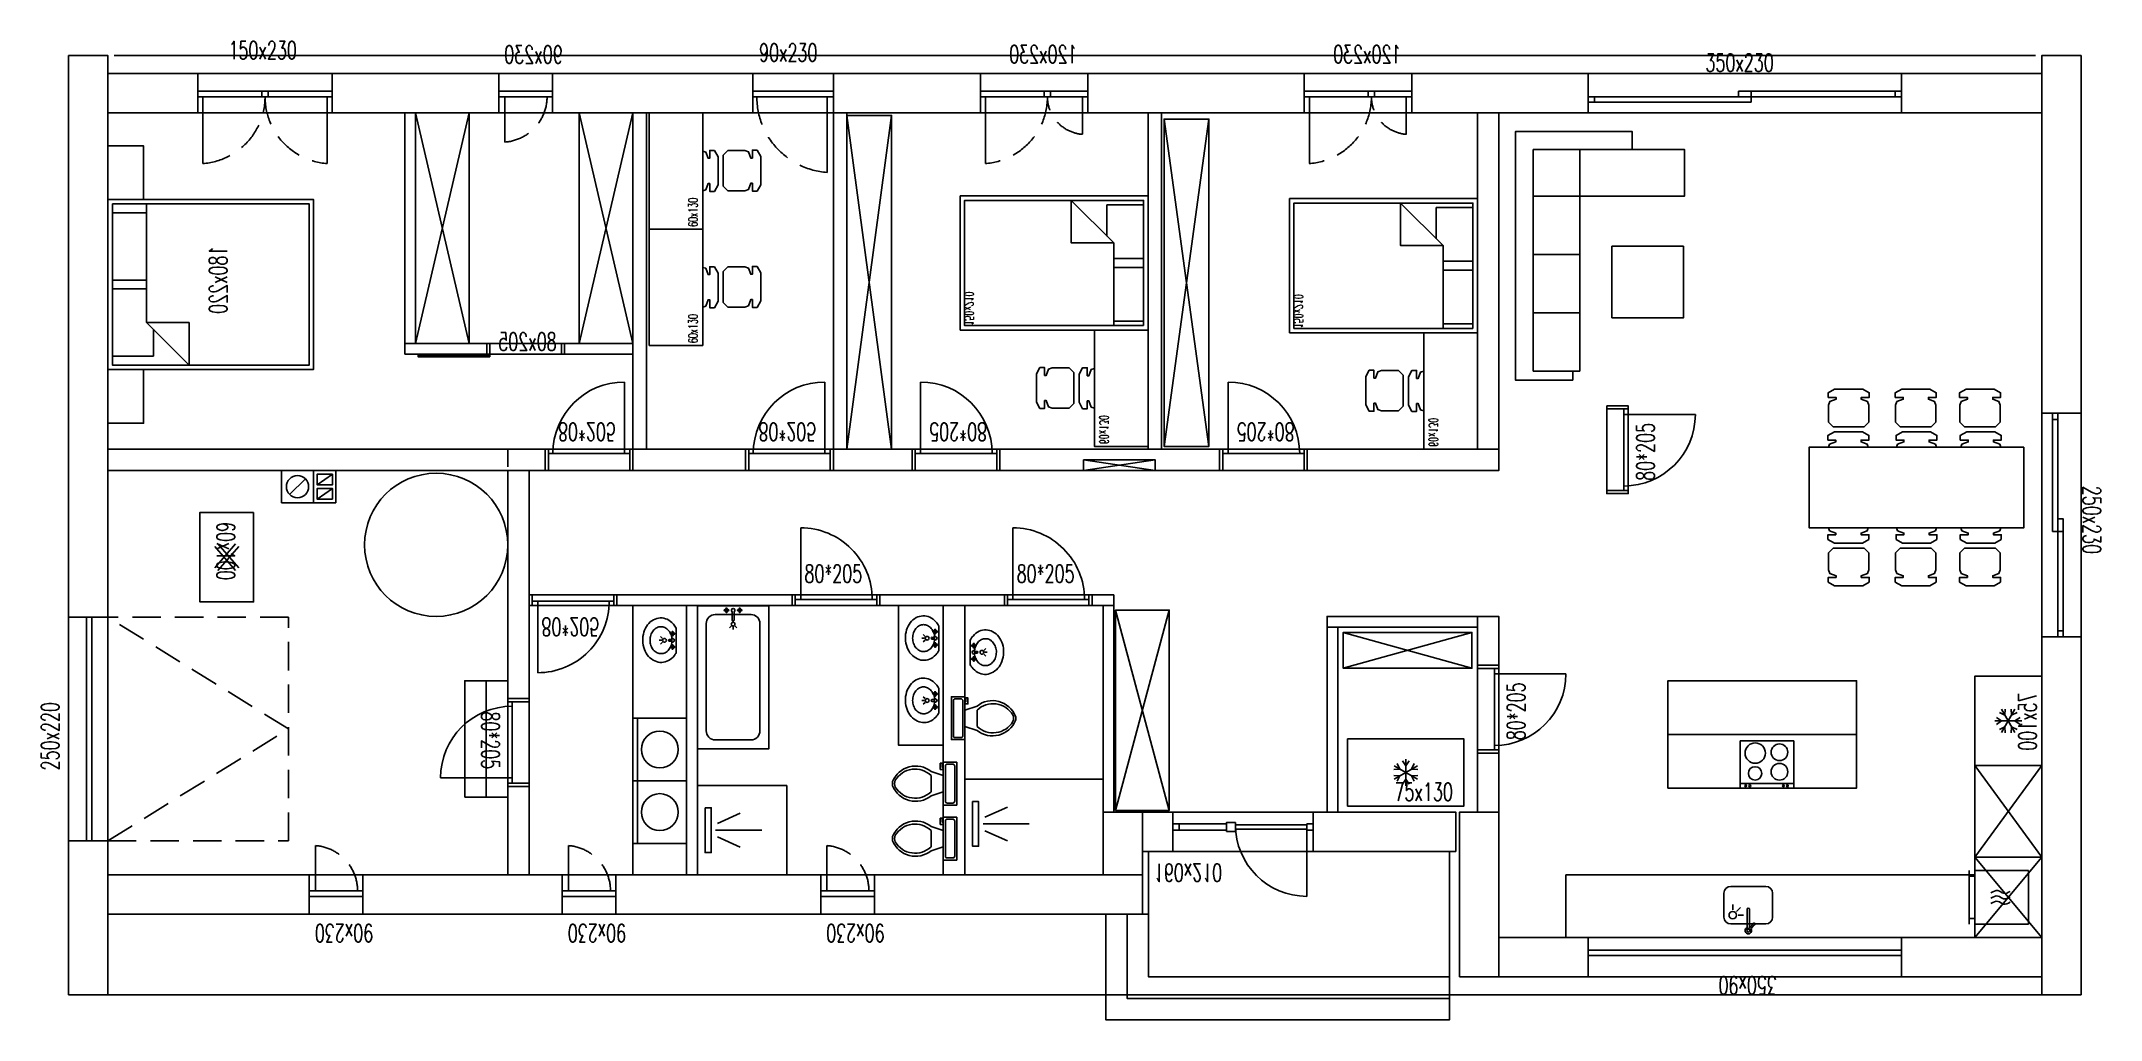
# Model space of a CAD drawing. Header units: millimetres. Extents: x -24587 to 33255, y -70862 to 32.
# Drawn here: x 14386 to 16689, y -50945 to -49851 of the extents above; entities that cross this region are included whole.
import ezdxf
from ezdxf.enums import TextEntityAlignment as Align

# ---------------------------------------------------------------- set-up
doc = ezdxf.new("R2010")
doc.units = ezdxf.units.MM
doc.header["$LTSCALE"] = 5
doc.linetypes.add('DASHED2', pattern=[9.525, 6.35, -3.175])
for name, color, linetype in [('2', 2, 'Continuous'), ('A-DRZWI_OKNA', 13, 'Continuous'), ('A-DZIALOWE', 111, 'Continuous'), ('A-SCHODY', 140, 'Continuous'), ('A-URZADZENIA', 93, 'Continuous'), ('K-LINIA', 254, 'Continuous'), ('K-POMOCNICZE', 9, 'DASHED2'), ('K-SCIANY', 2, 'Continuous'), ('K-UWAGI', 1, 'Continuous')]:
    doc.layers.add(name, color=color, linetype=linetype)
doc.layers.add('__NIEDRUK__', color=54, linetype='Continuous', plot=False)
doc.styles.add('WYM1', font='romanszb.shx', dxfattribs={"width": 0.6})

# ---------------------------------------------------------------- blocks, each defined once
blk = doc.blocks.new('A$C1a1736f1')
blk.add_lwpolyline([(-65, 60), (-65, 0), (65, 0), (65, 60)], close=True)
blk.add_lwpolyline([(-22.2, 0), (-21.1, -3.4), (-14.1, -6), (-14.1, -7.9), (-22.9, -7.9), (-22.9, -13.1), (-15.7, -17.1), (15.7, -17.1), (22.9, -13.1), (22.9, -7.9), (14.1, -7.9), (14.1, -6), (21.1, -3.4), (22.2, 0)])
at = {"layer": '__NIEDRUK__'}
blk.add_lwpolyline([(-17, -22.9), (-22.2, -28.1), (-22.2, -47), (-20.8, -51.1), (-13.8, -53.7), (-13.8, -55.6), (-22.6, -55.6), (-22.6, -60.8), (-15.4, -64.8), (16, -64.8), (23.2, -60.8), (23.2, -55.6), (14.4, -55.6), (14.4, -53.7), (21.4, -51.1), (22.8, -47), (22.8, -28.1), (17.6, -22.9)], close=True, dxfattribs=at)
at = {"layer": '__NIEDRUK__', "style": 'WYM1', "width": 0.65}
blk.add_text('60x130', height=10, dxfattribs=at).set_placement((-62.6, 5.9))
blk = doc.blocks.new('A$C52a0309c')
for points in [[(-51.5, 133.3), (138.5, 133.3), (138.5, -96.7), (-51.5, -96.7)], [(-46.5, 128.3), (133.5, 128.3), (133.5, -91.7), (-46.5, -91.7)]]:
    blk.add_lwpolyline(points, close=True)
for points in [[(-36.5, 90), (-36.5, 128.3), (123.5, 128.3), (123.5, 82.4), (93.6, 82.4)], [(38.5, 128.3), (38.5, 90)], [(48.5, 128.3), (48.5, 90)], [(-46.5, 90), (86, 90)], [(86, 90), (133.5, 42.5)], [(86, 90), (86, 42.5), (133.5, 42.5)]]:
    blk.add_lwpolyline(points)
at = {"layer": '__NIEDRUK__', "style": 'WYM1', "width": 0.65}
blk.add_text('180x220', height=20, dxfattribs=at).set_placement((0, 0))
blk = doc.blocks.new('A$C4638c8a3')
blk.add_lwpolyline([(-65, -37.5), (65, -37.5), (65, 37.5), (-65, 37.5)], close=True)
for points in [[(-6.5, 3.8), (-13.3, 3.3)], [(0, 0), (-13, 7.5)], [(0, 0), (-13, -7.5)], [(-6.5, 3.8), (-9.5, 9.9)], [(0, 7.5), (-3.8, 13.2)], [(0, 0), (0, 15)], [(0, 7.5), (3.8, 13.2)], [(0, 0), (13, 7.5)], [(0, 0), (0, -15)], [(0, 0), (13, -7.5)], [(6.5, 3.8), (9.5, 9.9)], [(6.5, 3.8), (13.3, 3.3)], [(-6.5, -3.8), (-13.3, -3.3)], [(-6.5, -3.8), (-9.5, -9.9)], [(0, -7.5), (-3.8, -13.2)], [(0, -7.5), (3.8, -13.2)], [(6.5, -3.8), (13.3, -3.3)], [(6.5, -3.8), (9.5, -9.9)]]:
    blk.add_lwpolyline(points)
at = {"layer": '__NIEDRUK__', "style": 'WYM1', "width": 0.65}
blk.add_text('75x130', height=20, dxfattribs=at).set_placement((-12.6, -31.6))
blk = doc.blocks.new('A$C6fdcd3d1')
for points in [[(-5, 205), (145, 205), (145, -5), (-5, -5)], [(0, 200), (140, 200), (140, 0), (0, 0)]]:
    blk.add_lwpolyline(points, close=True)
for points in [[(5, 166.6), (5, 200)], [(65, 200), (65, 166.6)], [(75, 200), (75, 166.6)], [(135, 200), (135, 159), (100.1, 159)], [(0, 166.6), (92.5, 166.6)], [(92.5, 166.6), (140, 119.1)], [(92.5, 166.6), (92.5, 119.1), (140, 119.1)]]:
    blk.add_lwpolyline(points)
at = {"layer": '__NIEDRUK__', "style": 'WYM1', "width": 0.65}
blk.add_text('150x210', height=10, dxfattribs=at).set_placement((0, 0))
blk = doc.blocks.new('A$C89cbe237')
blk.add_lwpolyline([(-30, 0), (-30, 100), (30, 100), (30, 0)], close=True)
for points in [[(-13.4, 38.1), (9.9, 65)], [(9.9, 35), (-13.4, 61.9)], [(13.4, 38.1), (-9.9, 65)], [(-9.9, 35), (13.4, 61.9)]]:
    blk.add_lwpolyline(points)
at = {"layer": '__NIEDRUK__', "style": 'WYM1', "width": 0.65}
blk.add_text('60x100', height=20, rotation=90, dxfattribs=at).set_placement((11.1, 10.7))
blk = doc.blocks.new('A$C2EB34582')
for p, q in [((-5.9, 0.9), (-7.5, 0.9)), ((0, -13.7), (0, 13.7)), ((-7.5, -1.1), (-5.9, -1.1))]:
    blk.add_line(p, q)
at = {"linetype": 'Continuous'}
blk.add_lwpolyline([(0, 13.7, 0.037903), (-2.1, 16.9, 0.104469), (-8.7, 22.5, 0.117634), (-16.2, 24.6, 0.117634), (-23.9, 23, 0.104469), (-30.9, 17.8, 0.090016), (-35.5, 10.1, 0.08192), (-37.4, 0.4, 0.08192), (-36.1, -9.4, 0.090016), (-32, -17.4, 0.104469), (-25.4, -23.1, 0.117634), (-17.8, -25.1, 0.117634), (-10.2, -23.6, 0.104469), (-3.2, -18.3, 0.056259), (0, -13.7, 0.056259)], format="xyb", dxfattribs=at)
blk.add_lwpolyline([(-16.9, 14.8, 0.118283), (-21.4, 13.8, 0.104607), (-25.6, 10.5, 0.089718), (-28.3, 5.8, 0.081436), (-29.3, -0.1, 0.081436), (-28.4, -6, 0.089718), (-25.8, -10.8, 0.104607), (-21.8, -14.2, 0.118283), (-17.2, -15.3, 0.118283), (-12.6, -14.3, 0.104607), (-8.5, -11, 0.089718), (-5.8, -6.3, 0.081436), (-4.8, -0.4, 0.081436), (-5.7, 5.5, 0.089718), (-8.2, 10.3, 0.104607), (-12.3, 13.7, 0.118283)], format="xyb", close=True, dxfattribs=at)
for points in [[(-15.2, 2), (-17.4, 4.1)], [(-2.1, 7.9), (-6.1, 7.9)], [(-2.1, 6.7), (-6.1, 6.7)], [(-4.7, 5.3), (-4.7, 9.3)], [(-3.5, 5.3), (-3.5, 9.3)], [(-16.1, -0.1), (-19.1, -0.1)], [(-15.2, -2.2), (-17.4, -4.4)], [(-2.1, -6.9), (-6.1, -6.9)], [(-2.1, -8.2), (-6.1, -8.2)], [(-4.7, -5.5), (-4.7, -9.5)], [(-3.5, -5.5), (-3.5, -9.5)]]:
    blk.add_lwpolyline(points)
blk.add_circle((-13.1, -0.1), 2.08)
for centre, radius, start, end in [((-7.5, -0.1), 1.02, 90, 270), ((-6.1, 7.3), 0.622, 90, 270), ((-4.1, -0.1), 2.03, 210.3431, 149.7554), ((-4.1, 9.3), 0.622, 0, 180), ((-4.1, 5.3), 0.622, 180, 0), ((-2.1, 7.3), 0.622, 270, 90), ((-6.1, -7.5), 0.622, 90, 270), ((-4.1, -5.5), 0.622, 0, 180), ((-4.1, -9.5), 0.622, 180, 0), ((-2.1, -7.5), 0.622, 270, 90)]:
    blk.add_arc(centre, radius, start, end)
blk = doc.blocks.new('KIBEL')
blk.add_lwpolyline([(-0.035, 0.241), (-0.2, 0.241), (-0.2, -0.284), (-0.035, -0.284)], close=True)
for points in [[(-0.15, 0.216, 0.5), (-0.175, 0.191)], [(-0.06, 0.191, 0.5), (-0.085, 0.216)], [(0.115, -0.171, 0.501321), (0.586, -0.047, 0.132891), (0.586, 0.005, 0.501321), (0.115, 0.129)], [(0.115, -0.121, 0.480081), (0.553, -0.062, 0.215004), (0.553, 0.02, 0.480081), (0.115, 0.079)], [(-0.175, -0.234, 0.5), (-0.15, -0.259)], [(-0.085, -0.259, 0.5), (-0.06, -0.234)]]:
    blk.add_lwpolyline(points, format="xyb")
for points in [[(-0.175, 0.191), (-0.175, -0.234)], [(-0.085, 0.216), (-0.15, 0.216)], [(-0.06, -0.234), (-0.06, 0.191)], [(-0.035, 0.079), (0.115, 0.129)], [(0.115, 0.079), (0.115, -0.121)], [(-0.035, -0.121), (0.115, -0.171)], [(-0.035, -0.196), (0.002, -0.196), (0.002, -0.271), (-0.023, -0.271), (-0.023, -0.221), (-0.035, -0.221)], [(-0.15, -0.259), (-0.085, -0.259)]]:
    blk.add_lwpolyline(points)
blk = doc.blocks.new('A$C4A951D93')
for points in [[(0, 11.8), (0, 63.4)], [(0, 11.8), (0, 63.4)], [(-7.6, 13.9), (-18.9, 39.2)], [(-7.6, 13.9), (-18.9, 39.2)], [(7.6, 13.9), (18.9, 39.2)], [(7.6, 13.9), (18.9, 39.2)]]:
    blk.add_lwpolyline(points)
blk.add_lwpolyline([(-25, 0), (-25, 6.8), (25, 6.8), (25, 0)], close=True)
blk.add_lwpolyline([(-25, 0), (-25, 6.8), (25, 6.8), (25, 0)], close=True)
blk = doc.blocks.new('A$C1A2A3CAA')
for p, q in [((-19.8, 1), (-10.6, 1)), ((-10.6, -1), (-19.8, -1))]:
    blk.add_line(p, q)
blk.add_lwpolyline([(-26.7, -40), (133.3, -40), (133.3, 40), (-26.7, 40)], close=True)
blk.add_lwpolyline([(-6.7, -30), (113.3, -30, 0.414214), (123.3, -20), (123.3, 20, 0.414214), (113.3, 30), (-6.7, 30, 0.414214), (-16.7, 20), (-16.7, -20, 0.414214)], format="xyb", close=True)
for points in [[(-23.6, 8), (-19.6, 8)], [(-23.6, 6.8), (-19.6, 6.8)], [(-22.3, 5.4), (-22.3, 9.4)], [(-21, 5.4), (-21, 9.4)], [(-3.9, 2.1), (-1.8, 4.2)], [(-3, 0), (0, 0)], [(-23.6, -6.8), (-19.6, -6.8)], [(-23.6, -8), (-19.6, -8)], [(-22.3, -5.4), (-22.3, -9.4)], [(-21, -5.4), (-21, -9.4)], [(-3.9, -2.1), (-1.8, -4.2)]]:
    blk.add_lwpolyline(points)
blk.add_circle((-6, 0), 2.08)
for centre, radius, start, end in [((-23.6, 7.4), 0.622, 90, 270), ((-21.6, 0), 2.03, 30.2446, 329.6569), ((-21.6, 9.4), 0.622, 0, 180), ((-21.6, 5.4), 0.622, 180, 0), ((-19.6, 7.4), 0.622, 270, 90), ((-10.6, 0), 1.02, 270, 90), ((-23.6, -7.4), 0.622, 90, 270), ((-21.6, -5.4), 0.622, 0, 180), ((-21.6, -9.4), 0.622, 180, 0), ((-19.6, -7.4), 0.622, 270, 90)]:
    blk.add_arc(centre, radius, start, end)
blk = doc.blocks.new('A$C72086EB1')
for points in [[(-35, -30), (35, -30), (35, 30), (-35, 30)], [(-35, 30), (35, 30), (35, 24.9), (-35, 24.9)]]:
    blk.add_lwpolyline(points, close=True)
blk.add_circle((0, 0), 20.6)
blk = doc.blocks.new('A$C25964711')
for p, q in [((-26.4, -27.7), (-26.4, 32.3)), ((-26.4, 32.3), (26.4, 32.3)), ((-21.2, -27.7), (-21.2, 32.3)), ((26.4, 32.3), (26.4, -27.7)), ((26.4, -27.7), (-26.4, -27.7))]:
    blk.add_line(p, q)
for centre, radius in [((-23.8, 25.2), 1.03), ((-8.1, 16.4), 9.31), ((13.7, 16.4), 9.31), ((-23.8, 20.7), 1.03), ((12.8, -10.7), 11.4), ((-23.8, -16.8), 1.03), ((-23.8, -21.4), 1.03), ((-9.9, -10.9), 7.5)]:
    blk.add_circle(centre, radius)
blk = doc.blocks.new('A$C53473D46')
for p, q in [((-9.1, 25.4), (17.6, 25.4)), ((-16.7, 17.8), (-16.7, -21.4)), ((25.2, -21.4), (25.2, 17.8)), ((31.5, -0.6), (8.8, -0.6)), ((29.7, -3), (8.8, -3)), ((24.6, -3), (24.7, -3.1)), ((27.8, -4.8), (25.5, -6.8)), ((28.9, -6.1), (26.6, -8.1)), ((-9.1, -29), (17.6, -29))]:
    blk.add_line(p, q)
for points in [[(9.4, 15.6), (3.4, 15.6)], [(11.2, 11.4), (6.9, 7.1)], [(15.4, 9.6), (15.4, 3.6)]]:
    blk.add_lwpolyline(points)
for centre, radius in [((15.4, 15.6), 4.15), ((32.7, -1.8), 1.69)]:
    blk.add_circle(centre, radius)
for centre, radius, start, end in [((-9.1, 17.8), 7.6, 90, 180), ((17.6, 17.8), 7.6, 0, 90), ((32.7, -1.8), 3.66, 234.9577, 157.1846), ((-9.1, -21.4), 7.6, 180, 270), ((8.8, -1.8), 1.22, 90, 270), ((17.6, -21.4), 7.6, 270, 0), ((25.4, -8), 1.19, 85.5654, 354.4167), ((16.6, 8.9), 17.7, 309.328, 325.2778), ((39.8, -18.6), 16.5, 114.3253, 131.3057)]:
    blk.add_arc(centre, radius, start, end)
blk = doc.blocks.new('A$C5F21378C')
for points in [[(-12, 49), (0, 49), (0, 45.5), (-12, 45.5), (-12, 49)], [(-5, 45.5), (-5, 39.5)], [(-5, 39.5), (75, 39.5)], [(-5, 39.5), (-5, -40.5)], [(-12, -45.5), (0, -45.5), (0, -49), (-12, -49), (-12, -45.5)], [(-5, -40.5), (-5, -45.5)]]:
    blk.add_lwpolyline(points)
blk.add_lwpolyline([(-12, 45.5), (0, 45.5), (0, -45.5), (-12, -45.5)], close=True)
blk.add_arc((-5, 39.5), 80, 270, 0)
at = {"layer": '__NIEDRUK__', "style": 'WYM1', "width": 0.65}
blk.add_text('80*205', height=20, rotation=270, dxfattribs=at).set_placement((23.8, 3), align=Align.MIDDLE_CENTER)
blk = doc.blocks.new('A$C782A77E5')
for points in [[(-38.9, -6), (-38.9, 74)], [(-48.5, -25), (-48.5, -1), (-45, -1), (-45, -25), (-48.5, -25)], [(-45, -6), (-38.9, -6)], [(-38.9, -6), (41.1, -6)], [(41.1, -6), (46.1, -6)], [(46.1, -25), (46.1, -1), (49.6, -1), (49.6, -25), (46.1, -25)]]:
    blk.add_lwpolyline(points)
blk.add_lwpolyline([(-45, -25), (-45, -1), (46.1, -1), (46.1, -25)], close=True)
blk.add_arc((-38.9, -6), 80, 0, 90)
at = {"layer": '__NIEDRUK__', "style": 'WYM1', "width": 0.65}
blk.add_text('80*205', height=20, rotation=180, dxfattribs=at).set_placement((35.3, 28.3))
blk = doc.blocks.new('A$C1d103691')
for points in [[(175, 18), (175, 62), (-175, 62), (-175, 18)], [(7, 30), (7, 36), (-175, 36), (-175, 30)], [(-175, 30), (-168, 30), (-168, 36), (-175, 36)], [(175, 36), (175, 42), (-7, 42), (-7, 36)], [(-7, 36), (7, 36), (7, 42), (-7, 42)], [(168, 36), (175, 36), (175, 42), (168, 42)]]:
    blk.add_lwpolyline(points, close=True)
at = {"layer": '__NIEDRUK__', "style": 'WYM1', "width": 0.65}
blk.add_text('350x230', height=20, dxfattribs=at).set_placement((-44, 64))
blk = doc.blocks.new('A$Ce199b41d')
for points in [[(125, -29), (125, 15), (-125, 15), (-125, -29)], [(7, -17), (7, -11), (-125, -11), (-125, -17)], [(-125, -17), (-118, -17), (-118, -11), (-125, -11)], [(125, -11), (125, -5), (-7, -5), (-7, -11)], [(-7, -11), (7, -11), (7, -5), (-7, -5)], [(118, -11), (125, -11), (125, -5), (118, -5)]]:
    blk.add_lwpolyline(points, close=True)
at = {"layer": '__NIEDRUK__', "style": 'WYM1', "width": 0.65}
blk.add_text('250x230', height=20, dxfattribs=at).set_placement((-44, 17))
blk = doc.blocks.new('A$C041a845d')
for points in [[(-175, -32), (-175, 12), (175, 12), (175, -32)], [(-175, -18), (-175, -12), (175, -12), (175, -18)]]:
    blk.add_lwpolyline(points, close=True)
at = {"layer": '__NIEDRUK__', "style": 'WYM1', "width": 0.65}
blk.add_text('350x90', height=20, dxfattribs=at).set_placement((-35.8, 11.5))
blk = doc.blocks.new('A$C1940da60')
blk.add_lwpolyline([(-23.1, 26), (-23.1, 76.8)])
for points in [[(-30, 44), (-30, 0), (30, 0), (30, 44)], [(-30, 26), (-30, 20), (30, 20), (30, 26)]]:
    blk.add_lwpolyline(points, close=True)
at = {"layer": 'K-POMOCNICZE', "color": 0}
blk.add_arc((-26.9, 26), 50.9, 0, 85.7288, dxfattribs=at)
at = {"layer": '__NIEDRUK__', "style": 'WYM1', "width": 0.65}
blk.add_text('90x230', height=20, rotation=180, dxfattribs=at).set_placement((41.4, -11.2))
blk = doc.blocks.new('A$Ce56ac208')
for points in [[(-7, 125), (-51, 125), (-51, -125), (-7, -125)], [(-25, 125), (-31, 125), (-31, -125), (-25, -125)]]:
    blk.add_lwpolyline(points, close=True)
at = {"layer": 'K-POMOCNICZE'}
blk.add_lwpolyline([(195, 125), (-7, 125), (-7, -125), (195, -125)], close=True, dxfattribs=at)
blk.add_lwpolyline([(-7, -125), (195, 0), (-7, 125)], dxfattribs=at)
at = {"layer": '__NIEDRUK__', "style": 'WYM1', "width": 0.65}
blk.add_text('250x220', height=20, rotation=90, dxfattribs=at).set_placement((-61.5, -46.3))
blk = doc.blocks.new('A$Cb58954d6')
for points in [[(75, -44), (75, 0), (-75, 0), (-75, -44)], [(75, -26), (75, -20), (-75, -20), (-75, -26)], [(-3.5, -26), (3.5, -26), (3.5, -20), (-3.5, -20)]]:
    blk.add_lwpolyline(points, close=True)
for points in [[(-69.4, -26), (-69.4, -100.8)], [(69.4, -26), (69.4, -100.8)]]:
    blk.add_lwpolyline(points)
at = {"layer": 'K-POMOCNICZE', "color": 0}
for centre, start, end in [((-75, -26), 274.2712, 0), ((75, -26), 180, 265.7288)]:
    blk.add_arc(centre, 75, start, end, dxfattribs=at)
at = {"layer": '__NIEDRUK__', "style": 'WYM1', "width": 0.65}
blk.add_text('150x230', height=20, dxfattribs=at).set_placement((-40.8, 16))
blk = doc.blocks.new('A$C7abae351')
for points in [[(45, -44), (45, 0), (-45, 0), (-45, -44)], [(45, -26), (45, -20), (-45, -20), (-45, -26)]]:
    blk.add_lwpolyline(points, close=True)
blk.add_lwpolyline([(38.1, -26), (38.1, -110.8)])
at = {"layer": 'K-POMOCNICZE', "color": 0}
blk.add_arc((44.4, -26), 85, 180, 265.7288, dxfattribs=at)
at = {"layer": '__NIEDRUK__', "style": 'WYM1', "width": 0.65}
blk.add_text('90x230', height=20, dxfattribs=at).set_placement((-38, 13.3))
blk = doc.blocks.new('A$Cd44fd2cc')
for points in [[(60, -44), (60, 0), (-60, 0), (-60, -44)], [(60, -26), (60, -20), (-60, -20), (-60, -26)], [(-18.5, -26), (-11.5, -26), (-11.5, -20), (-18.5, -20)]]:
    blk.add_lwpolyline(points, close=True)
for points in [[(-54, -26), (-54, -68.1)], [(54.4, -26), (54.4, -100.8)]]:
    blk.add_lwpolyline(points)
at = {"layer": 'K-POMOCNICZE', "color": 0}
for centre, radius, start, end in [((-57.2, -26), 42.2, 274.2712, 0), ((60, -26), 75, 180, 265.7288)]:
    blk.add_arc(centre, radius, start, end, dxfattribs=at)
at = {"layer": '__NIEDRUK__', "style": 'WYM1', "width": 0.65}
blk.add_text('120x230', height=20, dxfattribs=at).set_placement((-48.6, 11.5))
blk = doc.blocks.new('A$C745F1547')
for points in [[(-83.5, 3), (-87, 3), (-87, 15), (-83.5, 15)], [(-83.5, 3), (-3.5, 3), (-3.5, 15), (-83.5, 15)], [(-3.5, 3), (0, 3), (0, 15), (-3.5, 15)], [(-3.5, 0), (76.5, 0), (76.5, 2), (-3.5, 2)]]:
    blk.add_lwpolyline(points, close=True)
blk.add_lwpolyline([(-3.5, 2), (-3.5, 3)])
at = {"layer": '__NIEDRUK__', "style": 'WYM1', "width": 0.65}
blk.add_text('80x205', height=20, dxfattribs=at).set_placement((-78.2, 7.2))
blk = doc.blocks.new('A$Ce392d3d1')
blk.add_lwpolyline([(71.5, -26), (71.5, 54)])
for points in [[(-78.5, -40), (78.5, -40), (78.5, 4), (-78.5, 4)], [(-18.5, -20), (-78.5, -20), (-78.5, -27), (-18.5, -27)], [(-71.5, -20), (-78.5, -20), (-78.5, -27), (-71.5, -27)], [(-18.5, -18.5), (-8.5, -18.5), (-8.5, -28.5), (-18.5, -28.5)], [(-8.5, -26), (71.5, -26), (71.5, -21), (-8.5, -21)], [(71.5, -20), (78.5, -20), (78.5, -27), (71.5, -27)]]:
    blk.add_lwpolyline(points, close=True)
blk.add_arc((71.5, -26), 80, 90, 180)
at = {"layer": '__NIEDRUK__', "style": 'WYM1', "width": 0.65}
blk.add_text('160x210', height=20, dxfattribs=at).set_placement((-99.7, 17.5))
blk = doc.blocks.new('A$C5dd60a33')
for points in [[(123.8, 99.6), (123.8, 109.6), (188, 109.6), (188, -168.1), (57.4, -168.1), (57.4, -148.1), (168, -148.1), (168, 99.6)], [(115.9, 99.6), (168, 99.6), (168, 34.4), (115.9, 34.4)], [(0, -40), (80, -40), (80, 40), (0, 40)], [(115.9, 34.4), (168, 34.4), (168, -30.8), (115.9, -30.8)], [(115.9, -30.8), (168, -30.8), (168, -96), (115.9, -96)], [(115.9, -96), (-1.1, -96), (-1.1, -148.1), (115.9, -148.1)], [(115.9, -96), (168, -96), (168, -148.1), (115.9, -148.1)]]:
    blk.add_lwpolyline(points, close=True)
blk = doc.blocks.new('A$C8867e2f9')
blk.add_lwpolyline([(0, -50), (0, 50), (-75, 50), (-75, -50)], close=True)
for points in [[(-37.5, 0), (-52.5, 0)], [(-45, 0), (-50.7, 3.8)], [(-45, 0), (-50.7, -3.8)], [(-41.3, 6.5), (-47.4, 9.5)], [(-37.5, 0), (-45, 13)], [(-37.5, 0), (-45, -13)], [(-41.3, 6.5), (-40.8, 13.3)], [(-37.5, 0), (-30, 13)], [(-37.5, 0), (-30, -13)], [(-37.5, 0), (-22.5, 0)], [(-33.7, 6.5), (-34.2, 13.3)], [(-33.7, 6.5), (-27.6, 9.5)], [(-30, 0), (-24.3, 3.8)], [(-30, 0), (-24.3, -3.8)], [(-41.3, -6.5), (-47.4, -9.5)], [(-41.3, -6.5), (-40.8, -13.3)], [(-33.7, -6.5), (-34.2, -13.3)], [(-33.7, -6.5), (-27.6, -9.5)]]:
    blk.add_lwpolyline(points)
at = {"layer": '__NIEDRUK__', "style": 'WYM1', "width": 0.65}
blk.add_text('75x100', height=20, rotation=90, dxfattribs=at).set_placement((-5.9, -31.9))
blk = doc.blocks.new('A$Cddee518b')
for p, q in [((-30, 0), (-30, -60)), ((30, 0), (-30, 0)), ((30, -60), (30, 0))]:
    blk.add_line(p, q)
for points in [[(-30, -60), (30, -60)], [(-30, -66.2), (30, -66.2)], [(-23.6, -66.2), (-23.6, -60)], [(23.6, -66.2), (23.6, -60)]]:
    blk.add_lwpolyline(points)
for points in [[(-5.5, -20.2), (-7.6, -27.8), (-4.6, -34), (-7.1, -41.8)], [(0.5, -20.2), (-1.6, -27.8), (1.4, -34), (-1.1, -41.8)], [(6.5, -20.2), (4.4, -27.8), (7.4, -34), (4.9, -41.8)]]:
    blk.add_spline(points, degree=3)
blk = doc.blocks.new('A$C41620306')
for p, q in [((18, 18), (-18, 18)), ((-18, 18), (-18, -18)), ((18, -18), (18, 18)), ((-18, -18), (18, -18))]:
    blk.add_line(p, q)
blk.add_lwpolyline([(-8.8, -8.8), (8.8, 8.8)])
blk.add_circle((0, 0), 12.4)
blk = doc.blocks.new('A$C014b4e02')
for p, q in [((-12.5, 18), (-12.5, -18)), ((12.5, 18), (-12.5, 18)), ((-8.5, 2), (8.5, 14)), ((12.5, -18), (12.5, 18)), ((-12.5, -18), (12.5, -18)), ((-8.5, -14), (8.5, -2))]:
    blk.add_line(p, q)
for points in [[(8.5, 14), (-8.5, 14), (-8.5, 2), (8.5, 2)], [(8.5, -14), (-8.5, -14), (-8.5, -2), (8.5, -2)]]:
    blk.add_lwpolyline(points, close=True)
blk = doc.blocks.new('A$C00e675f8')
for name, p in [('A$C41620306', (-12.4, 0)), ('A$C014b4e02', (18.1, 0))]:
    blk.add_blockref(name, p)
blk = doc.blocks.new('A$C256dd03c')
blk.add_lwpolyline([(40, -10), (40, 2), (-40, 2), (-40, -10)], close=True)
for points in [[(-40, 2), (40, -10)], [(-40, -10), (40, 2)]]:
    blk.add_lwpolyline(points)
blk = doc.blocks.new('A$C74652386')
for points in [[(-98.4, 45), (-97.2, 48.4), (-90.2, 51), (-90.2, 52.9), (-99, 52.9), (-99, 58.1), (-91.8, 62.1), (-60.4, 62.1), (-53.2, 58.1), (-53.2, 52.9), (-62, 52.9), (-62, 51), (-55, 48.4), (-53.9, 45)], [(-22.2, 45), (-21.1, 48.4), (-14.1, 51), (-14.1, 52.9), (-22.9, 52.9), (-22.9, 58.1), (-15.7, 62.1), (15.7, 62.1), (22.9, 58.1), (22.9, 52.9), (14.1, 52.9), (14.1, 51), (21.1, 48.4), (22.2, 45)], [(94.1, 45), (93, 48.4), (86, 51), (86, 52.9), (94.8, 52.9), (94.8, 58.1), (87.6, 62.1), (56.2, 62.1), (49, 58.1), (49, 52.9), (57.8, 52.9), (57.8, 51), (50.8, 48.4), (49.7, 45)], [(-98.4, -45), (-97.2, -48.4), (-90.2, -51), (-90.2, -52.9), (-99, -52.9), (-99, -58.1), (-91.8, -62.1), (-60.4, -62.1), (-53.2, -58.1), (-53.2, -52.9), (-62, -52.9), (-62, -51), (-55, -48.4), (-53.9, -45)], [(-22.2, -45), (-21.1, -48.4), (-14.1, -51), (-14.1, -52.9), (-22.9, -52.9), (-22.9, -58.1), (-15.7, -62.1), (15.7, -62.1), (22.9, -58.1), (22.9, -52.9), (14.1, -52.9), (14.1, -51), (21.1, -48.4), (22.2, -45)], [(94.1, -45), (93, -48.4), (86, -51), (86, -52.9), (94.8, -52.9), (94.8, -58.1), (87.6, -62.1), (56.2, -62.1), (49, -58.1), (49, -52.9), (57.8, -52.9), (57.8, -51), (50.8, -48.4), (49.7, -45)]]:
    blk.add_lwpolyline(points)
blk.add_lwpolyline([(120, 45), (-120, 45), (-120, -45), (120, -45)], close=True)
at = {"layer": '__NIEDRUK__'}
for points in [[(-93.1, 67.9), (-98.3, 73.1), (-98.3, 92), (-96.9, 96.1), (-89.9, 98.7), (-89.9, 100.6), (-98.7, 100.6), (-98.7, 105.8), (-91.5, 109.8), (-60.1, 109.8), (-52.9, 105.8), (-52.9, 100.6), (-61.7, 100.6), (-61.7, 98.7), (-54.7, 96.1), (-53.3, 92), (-53.3, 73.1), (-58.5, 67.9)], [(-18.1, 67.9), (-23.3, 73.1), (-23.3, 92), (-21.9, 96.1), (-14.9, 98.7), (-14.9, 100.6), (-23.7, 100.6), (-23.7, 105.8), (-16.5, 109.8), (14.9, 109.8), (22.1, 105.8), (22.1, 100.6), (13.3, 100.6), (13.3, 98.7), (20.3, 96.1), (21.7, 92), (21.7, 73.1), (16.5, 67.9)], [(53.8, 67.9), (48.6, 73.1), (48.6, 92), (50, 96.1), (57, 98.7), (57, 100.6), (48.2, 100.6), (48.2, 105.8), (55.4, 109.8), (86.8, 109.8), (94, 105.8), (94, 100.6), (85.2, 100.6), (85.2, 98.7), (92.2, 96.1), (93.6, 92), (93.6, 73.1), (88.4, 67.9)], [(-93.1, -67.9), (-98.3, -73.1), (-98.3, -92), (-96.9, -96.1), (-89.9, -98.7), (-89.9, -100.6), (-98.7, -100.6), (-98.7, -105.8), (-91.5, -109.8), (-60.1, -109.8), (-52.9, -105.8), (-52.9, -100.6), (-61.7, -100.6), (-61.7, -98.7), (-54.7, -96.1), (-53.3, -92), (-53.3, -73.1), (-58.5, -67.9)], [(-18.1, -67.9), (-23.3, -73.1), (-23.3, -92), (-21.9, -96.1), (-14.9, -98.7), (-14.9, -100.6), (-23.7, -100.6), (-23.7, -105.8), (-16.5, -109.8), (14.9, -109.8), (22.1, -105.8), (22.1, -100.6), (13.3, -100.6), (13.3, -98.7), (20.3, -96.1), (21.7, -92), (21.7, -73.1), (16.5, -67.9)], [(53.8, -67.9), (48.6, -73.1), (48.6, -92), (50, -96.1), (57, -98.7), (57, -100.6), (48.2, -100.6), (48.2, -105.8), (55.4, -109.8), (86.8, -109.8), (94, -105.8), (94, -100.6), (85.2, -100.6), (85.2, -98.7), (92.2, -96.1), (93.6, -92), (93.6, -73.1), (88.4, -67.9)]]:
    blk.add_lwpolyline(points, close=True, dxfattribs=at)

msp = doc.modelspace()

# ---------------------------------------------------------------- linework, layer by layer
at = {"layer": '2'}
for points in [[(15991.7, -49931.349), (14460.7, -49931.349), (14460.7, -50307.349), (14907.7, -50307.349)], [(14907.7, -50307.349), (14907.7, -50327.349)]]:
    msp.add_lwpolyline(points, dxfattribs=at)
at = {"layer": 'A-DZIALOWE'}
for points in [[(14792.7, -49931.349), (14804.7, -49931.349), (14804.7, -50189.349), (14792.7, -50189.349)], [(15047.7, -49931.349), (15062.7, -49931.349), (15062.7, -50307.349), (15047.7, -50307.349)], [(15271.773, -49931.349), (15286.773, -49931.349), (15286.773, -50307.349), (15271.773, -50307.349)], [(15623.527, -49931.349), (15638.527, -49931.349), (15638.527, -50307.349), (15623.527, -50307.349)], [(14792.7, -50201.349), (14792.7, -50189.349), (14884.2, -50189.349), (14884.2, -50201.349)], [(14971.2, -50201.349), (14971.2, -50189.349), (15047.7, -50189.349), (15047.7, -50201.349)], [(15585.2, -50482.349), (15585.2, -50470.349), (14931.7, -50470.349), (14931.7, -50482.349)], [(15119.7, -50783.349), (15107.7, -50783.349), (15107.7, -50482.349), (15119.7, -50482.349)], [(15394.7, -50783.349), (15418.7, -50783.349), (15418.7, -50482.349), (15394.7, -50482.349)], [(15573.2, -50713.349), (15585.2, -50713.349), (15585.2, -50482.349), (15573.2, -50482.349)], [(15991.7, -50506.349), (15991.7, -50494.349), (15823.7, -50494.349), (15823.7, -50506.349)], [(15823.7, -50713.349), (15835.7, -50713.349), (15835.7, -50506.349), (15823.7, -50506.349)]]:
    msp.add_lwpolyline(points, close=True, dxfattribs=at)
at = {"layer": 'A-SCHODY'}
for points in [[(14859.7, -50696.349), (14883.7, -50696.349), (14883.7, -50566.349), (14859.7, -50566.349)], [(14883.7, -50696.349), (14907.7, -50696.349), (14907.7, -50566.349), (14883.7, -50566.349)], [(15624.2, -50897.349), (15960.7, -50897.349), (15960.7, -50757.349), (15624.2, -50757.349)], [(15600.2, -50827.349), (15576.2, -50827.349), (15576.2, -50945.349), (15960.7, -50945.349), (15960.7, -50921.349), (15600.2, -50921.349)], [(15624.2, -50827.349), (15600.2, -50827.349), (15600.2, -50921.349), (15960.7, -50921.349), (15960.7, -50897.349), (15624.2, -50897.349)]]:
    msp.add_lwpolyline(points, close=True, dxfattribs=at)
at = {"layer": 'A-URZADZENIA'}
for points in [[(14804.7, -49931.349), (14864.7, -50189.349), (14804.7, -50189.349), (14864.7, -49931.349), (14804.7, -49931.349), (14804.7, -50189.349), (14864.7, -50189.349), (14864.7, -49931.349)], [(14987.7, -49931.349), (15047.7, -50189.349), (14987.7, -50189.349), (15047.7, -49931.349), (14987.7, -49931.349), (14987.7, -50189.349), (15047.7, -50189.349), (15047.7, -49931.349)], [(15286.773, -50307.349), (15336.773, -49934.349), (15286.773, -49934.349), (15336.773, -50307.349), (15286.773, -50307.349), (15286.773, -49934.349), (15336.773, -49934.349), (15336.773, -50307.349)], [(15641.527, -50304.349), (15691.527, -49938.349), (15641.527, -49938.349), (15691.527, -50304.349), (15641.527, -50304.349), (15641.527, -49938.349), (15691.527, -49938.349), (15691.527, -50304.349)], [(15647.2, -50711.349), (15587.2, -50487.349), (15587.2, -50711.349), (15647.2, -50487.349), (15587.2, -50487.349), (15587.2, -50711.349), (15647.2, -50711.349), (15647.2, -50487.349)], [(15841.7, -50552.349), (15985.7, -50512.349), (15841.7, -50512.349), (15985.7, -50552.349), (15985.7, -50512.349), (15841.7, -50512.349), (15841.7, -50552.349), (15985.7, -50552.349)], [(16622.7, -50763.349), (16547.7, -50661.231), (16622.7, -50661.231), (16547.7, -50763.349), (16547.7, -50661.231), (16622.7, -50661.231), (16622.7, -50763.349), (16547.7, -50763.349)], [(16622.7, -50853.349), (16547.7, -50763.349), (16622.7, -50763.349), (16547.7, -50853.349), (16547.7, -50763.349), (16622.7, -50763.349), (16622.7, -50853.349), (16547.7, -50853.349)]]:
    msp.add_lwpolyline(points, dxfattribs=at)
for points in [[(14460.7, -50028.349), (14500.7, -50028.349), (14500.7, -49968.349), (14460.7, -49968.349)], [(14460.7, -50278.349), (14500.7, -50278.349), (14500.7, -50218.349), (14460.7, -50218.349)], [(15107.7, -50482.349), (15107.7, -50783.349), (15047.7, -50783.349), (15047.7, -50482.349)], [(15394.7, -50482.349), (15394.7, -50638.481), (15344.7, -50638.481), (15344.7, -50482.349)], [(16204.708, -50626.349), (16204.708, -50566.349), (16415.7, -50566.349), (16415.7, -50626.349)], [(16204.708, -50626.349), (16204.708, -50686.349), (16415.7, -50686.349), (16415.7, -50626.349)], [(15573.2, -50676.349), (15418.7, -50676.349), (15418.7, -50783.349), (15573.2, -50783.349)], [(15219.7, -50683.349), (15119.7, -50683.349), (15119.7, -50783.349), (15219.7, -50783.349)], [(16547.7, -50853.349), (16547.7, -50783.349), (16090.7, -50783.349), (16090.7, -50853.349)]]:
    msp.add_lwpolyline(points, close=True, dxfattribs=at)
msp.add_circle((14827.7, -50414.349), 80, dxfattribs=at)
at = {"layer": 'K-LINIA'}
for points in [[(14467.7, -49867.349), (16615.7, -49867.349)], [(14460.7, -50917.349), (16622.7, -50917.349)]]:
    msp.add_lwpolyline(points, dxfattribs=at)
at = {"layer": 'K-SCIANY'}
for points in [[(14460.7, -50917.349), (14460.7, -49867.349), (14416.7, -49867.349), (14416.7, -50917.349)], [(16622.7, -50917.349), (16622.7, -49867.349), (16666.7, -49867.349), (16666.7, -50917.349)], [(16622.7, -49931.349), (14460.7, -49931.349), (14460.7, -49887.349), (16622.7, -49887.349)], [(15991.7, -49931.349), (16015.7, -49931.349), (16015.7, -50307.349), (15991.7, -50307.349)], [(16015.7, -50307.349), (16015.7, -50331.349), (14460.7, -50331.349), (14460.7, -50307.349)], [(14907.7, -50783.349), (14931.7, -50783.349), (14931.7, -50331.349), (14907.7, -50331.349)], [(15991.7, -50713.349), (16015.7, -50713.349), (16015.7, -50494.349), (15991.7, -50494.349)], [(15573.2, -50783.349), (15573.2, -50713.349), (15617.2, -50713.349), (15617.2, -50783.349)], [(15967.7, -50757.349), (15617.2, -50757.349), (15617.2, -50713.349), (15967.7, -50713.349)], [(15971.7, -50897.349), (15971.7, -50713.349), (16015.7, -50713.349), (16015.7, -50897.349)], [(14460.7, -50827.349), (15617.2, -50827.349), (15617.2, -50783.349), (14460.7, -50783.349)], [(16015.7, -50897.349), (16622.7, -50897.349), (16622.7, -50853.349), (16015.7, -50853.349)]]:
    msp.add_lwpolyline(points, close=True, dxfattribs=at)

# ---------------------------------------------------------------- block references
at = {"layer": 'A-DRZWI_OKNA'}
for name, p in [('A$Cb58954d6', (14636.412, -49887.349)), ('A$Cb58954d6', (14636.412, -49887.349)), ('A$C7abae351', (15226.773, -49887.349)), ('A$C1d103691', (16290.7, -49949.349)), ('A$C782A77E5', (15408.234, -50306.349)), ('A$C782A77E5', (15751.988, -50306.349)), ('A$Ce56ac208', (14467.7, -50620.223)), ('A$C1940da60', (14715.89, -50827.349)), ('A$C1940da60', (14998.63, -50827.349)), ('A$C1940da60', (15287.568, -50827.349))]:
    msp.add_blockref(name, p, dxfattribs=at)
at = {"layer": 'A-DRZWI_OKNA', "xscale": -1}
for name, p, rotation in [('A$C1940da60', (14927.7, -49887.349), 180), ('A$C745F1547', (14884.2, -50204.349), 359.9999999999995), ('A$C5F21378C', (14980.725, -50482.349), 89.99999999992806), ('A$Ce392d3d1', (15729.7, -50753.349), 180)]:
    msp.add_blockref(name, p, dxfattribs=dict(at, rotation=rotation))
for name, p in [('A$Cd44fd2cc', (15496.092, -49887.349)), ('A$Cd44fd2cc', (15858.265, -49887.349)), ('A$C782A77E5', (14999.239, -50306.349)), ('A$C782A77E5', (15223.312, -50306.349))]:
    msp.add_blockref(name, p, dxfattribs=at)
at = {"layer": 'A-DRZWI_OKNA'}
for name, p, rotation in [('A$C782A77E5', (16161.417, -50307.496), 270.0000000000001), ('A$Ce199b41d', (16651.7, -50392.349), 270.0000000000002), ('A$C5F21378C', (15274.725, -50470.349), 90.00000000000018), ('A$C5F21378C', (15512.016, -50470.349), 90.00000000000018), ('A$C782A77E5', (16016.7, -50597.559), 270.0000000000001), ('A$C782A77E5', (14906.7, -50635.913), 90.00000000000018), ('A$C041a845d', (16290.7, -50885.349), 180.0000000000001)]:
    msp.add_blockref(name, p, dxfattribs=dict(at, rotation=rotation))
at = {"layer": 'A-URZADZENIA'}
for name, p, rotation in [('A$C1a1736f1', (15125.7, -49996.349), 90.00000000000001), ('A$C5dd60a33', (16222.207, -50120.547), 180), ('A$C1a1736f1', (15125.7, -50126.349), 90.00000000000001), ('A$C89cbe237', (14593.591, -50378.112), 180.0000000000003), ('A$C1A2A3CAA', (15159.7, -50509.078), 270.0000000000767), ('A$C2EB34582', (15424.7, -50534.595), 180.0000000000001), ('A$C72086EB1', (15077.7, -50643.109), 90.00000000000018), ('A$C72086EB1', (15077.7, -50713.109), 90.00000000000018), ('A$C4A951D93', (15128.364, -50733.349), 270.0000000000003), ('A$C4A951D93', (15427.364, -50726.349), 270.0000000000003)]:
    msp.add_blockref(name, p, dxfattribs=dict(at, rotation=rotation))
at = {"layer": 'A-URZADZENIA', "xscale": -1}
for name, p, rotation in [('A$C52a0309c', (14594.048, -50079.833), 90.00000000000017), ('A$C6fdcd3d1', (15418.527, -50169.349), 270), ('A$C6fdcd3d1', (15786.7, -50172.349), 270), ('A$C1a1736f1', (15563.527, -50239.349), 270), ('A$C1a1736f1', (15931.7, -50242.349), 270), ('A$C2EB34582', (15389.7, -50518.877), 180), ('A$C2EB34582', (15096.083, -50521.216), 180), ('A$C8867e2f9', (16622.7, -50611.231), 180), ('A$C2EB34582', (15389.7, -50588.511), 180), ('A$C25964711', (16313.051, -50659.961), 270.0000000000002), ('A$Cddee518b', (16607.7, -50808.349), 270.0000000000001), ('A$C53473D46', (16292.801, -50812.916), 90.00000000000017)]:
    msp.add_blockref(name, p, dxfattribs=dict(at, rotation=rotation))
at = {"layer": 'A-URZADZENIA'}
for name, p in [('A$C74652386', (16482.625, -50350.234)), ('A$C00e675f8', (14685.122, -50349.349)), ('A$C4638c8a3', (15911.7, -50668.849))]:
    msp.add_blockref(name, p, dxfattribs=at)
at = {"layer": 'A-URZADZENIA', "yscale": 91.22225963672268, "zscale": 91.22225963672268}
for p, xscale, rotation in [((15421.934, -50610.168), -91.22225963672268, 180), ((15391.466, -50683.274), 91.22225963672268, 179.9999999999533), ((15391.466, -50744.739), 91.22225963672268, 179.9999999999533)]:
    msp.add_blockref('KIBEL', p, dxfattribs=dict(at, xscale=xscale, rotation=rotation))
at = {"layer": 'K-UWAGI'}
msp.add_blockref('A$C256dd03c', (15591.542, -50321.349), dxfattribs=at)

doc.saveas('drawing.dxf')
